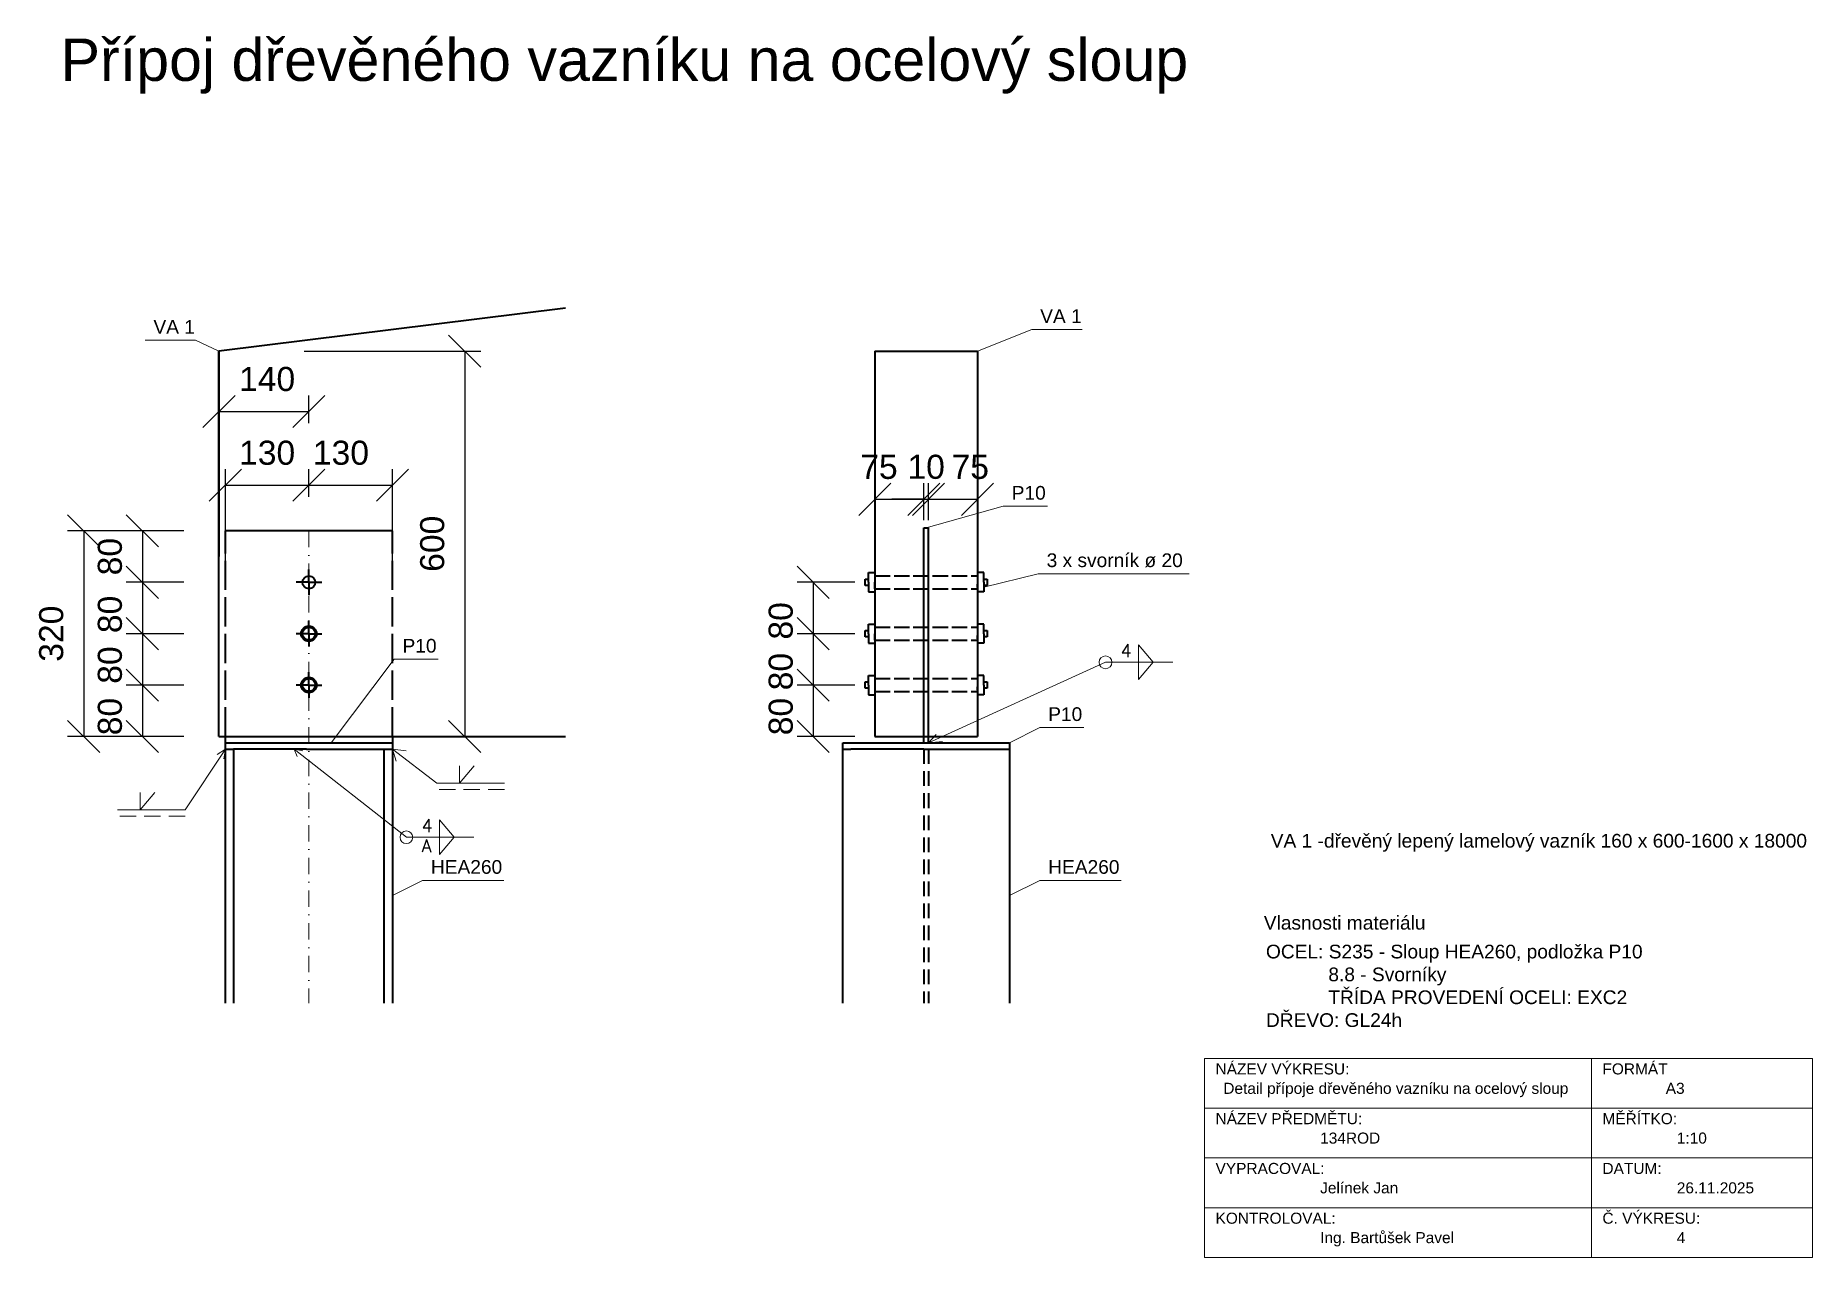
# Model space of a CAD drawing. Header units: millimetres. Extents: x -109904 to 256066, y -215550 to 75535.
# Drawn here: x 95875 to 98642, y 26754 to 28657 of the extents above; entities that cross this region are included whole.
import ezdxf

# ---------------------------------------------------------------- set-up
doc = ezdxf.new("R2010")
doc.units = ezdxf.units.MM
doc.header["$LTSCALE"] = 20
for name, pattern in [('ACAD_ISO02W100', [15, 12, -3]), ('ČERCHOVANÁ', [25.4, 12.7, -6.35, 0, -6.35]), ('ČÁRKOVANÁ', [19.05, 12.7, -6.35])]:
    doc.linetypes.add(name, pattern=pattern)
for name, color, linetype, lineweight in [('Kóty', 4, 'Continuous', 18), ('TENKÁ PLNÁ ČÁRA', 7, 'Continuous', 18), ('TENKÁ ČERCHOVANÁ ČÁRA', 60, 'ČERCHOVANÁ', 18), ('Texty', 255, 'Continuous', 13), ('TLUSTÁ PLNÁ ČÁRA', 2, 'Continuous', 35), ('šrafy', 7, 'Continuous', 13)]:
    doc.layers.add(name, color=color, linetype=linetype, lineweight=lineweight)
doc.styles.get("Standard").update_dxf_attribs({"font": 'arial.ttf'})
doc.dimstyles.new('Rozmery_1_50', dxfattribs={"dimscale": 50, "dimtxt": 0.75, "dimasz": 1, "dimexe": 0.5, "dimexo": 0.625, "dimtad": 1, "dimdec": 0, "dimtxsty": 'Standard', "dimblk": 'OBLIQUE', "dimcen": 2.5, "dimadec": 0, "dimazin": 0, "dimtfac": 1, "dimtdec": 0, "dimtmove": 0, "dimatfit": 3, "dimldrblk": 'OBLIQUE', "dimfxl": 5, "dimfxlon": 1, "dimarcsym": 0})

msp = doc.modelspace()

# ---------------------------------------------------------------- texts
at = {"layer": 'Kóty', "color": 1, "insert": (97787.649, 27286.262), "char_height": 21.34106, "attachment_point": 1}
msp.add_mtext_dynamic_manual_height_columns('Vlasnosti materiálu', width=742.62921, gutter_width=2.668, heights=[0], dxfattribs=at)
at = {"layer": 'TENKÁ PLNÁ ČÁRA', "attachment_point": 1}
for s, width, gutter_width, heights, insert, char_height in [('\\A1;Přípoj dřevěného vazníku na ocelový sloup', 3551.59069, 8.242, [953.951], (95913.804, 28652.242), 65.93237), ('\\A1;\\pxi-3,l4,t4;VA 1 ', 1149.58261, 2.668, [308.776], (97418.054, 28230.66), 21.34106), ('\\A1;\\pxi-3,l4,t4;VA 1 ', 1149.58261, 2.668, [308.776], (96037.058, 28214.042), 21.34106), ('\\A1;\\pxi-3,l4,t4;P10', 1149.58261, 2.668, [308.776], (97373.66, 27955.602), 21.34106), ('\\A1;\\pxi-3,l4,t4;3 x svorník ø 2{\\fArial|b0|i0|c238|p34;0}', 1149.58261, 2.668, [308.776], (97428.054, 27850.66), 21.34106), ('\\A1;\\pxi-3,l4,t4;P10', 1149.58261, 2.668, [308.776], (96424.938, 27717.501), 21.34106), ('\\A1;\\pxi-3,l4,t4;P10', 1149.58261, 2.668, [308.776], (97430.535, 27611.029), 21.34106), ('\\A1;\\pxi-3,l4,t4;VA 1 -{\\fArial|b0|i0|c238|p34;dřevěný lepený lamelový} vazník 160 x {\\fArial|b0|i0|c238|p34;600}-1{\\fArial|b0|i0|c238|p34;6}00 x 1{\\fArial|b0|i0|c238|p34;8000\\P\\pi0,l0,tz;} ', 1149.58261, 2.668, [308.776], (97777.104, 27413.944), 21.341059), ('\\A1;\\pxi-3,l4,t4;HEA260', 1149.58261, 2.668, [308.776], (96469.15, 27373.136), 21.34106), ('\\A1;\\pxi-3,l4,t4;HEA260', 1149.58261, 2.668, [308.776], (97430.535, 27373.136), 21.34106), ('\\A1;\\pxi-3,l4,t4;OCEL: S235 - Sloup HEA260, podložka P10\\P^I    8.8 - Svorníky\\P^I    TŘÍDA PROVEDENÍ OCELI: EXC2\\PDŘEVO: GL24h', 1149.58261, 2.668, [308.776], (97769.661, 27241.379), 21.34106), ('\\pxi-3,l4,t4;NÁZEV VÝKRESU:', 345.43285, 2.152, [0], (97695.286, 27056.6), 17.21542), ('\\pxi-3,l4,t4;FORMÁT ', 345.43285, 2.152, [0], (98297.826, 27056.6), 17.21542), ('Detail přípoje dřevěného vazníku na ocelový sloup', 687.31795, 2.152, [35.108], (97724.577, 27026.385), 17.21542), ('A{\\fArial|b0|i0|c238|p34;3}', 345.43285, 2.152, [0], (98413.638, 27026.385), 17.21542), ('\\pxi-3,l4,t4;NÁZEV PŘEDMĚTU:', 345.43285, 2.152, [0], (97695.286, 26979.131), 17.21542), ('\\pxi-3,l4,t4;MĚŘÍTKO: ^I', 345.43285, 2.152, [0], (98297.826, 26979.131), 17.21542), ('\\pxi-3,l4,t4;134ROD', 345.43285, 2.152, [0], (97858.188, 26948.916), 17.21542), ('\\pxi-3,l4,t4;1:10', 345.43285, 2.152, [0], (98413.638, 26948.916), 17.21542), ('\\pxi-3,l4,t4;VYPRACOVAL:', 345.43285, 2.152, [0], (97695.286, 26901.661), 17.21542), ('\\pxi-3,l4,t4;DATUM: ^I^I', 345.43285, 2.152, [0], (98297.826, 26901.661), 17.21542), ('\\pxi-3,l4,t4;{\\fArial|b0|i0|c238|p34;Jelínek Jan}', 345.43285, 2.152, [0], (97858.188, 26871.447), 17.21542), ('\\pxi-3,l4,t4;{\\fArial|b0|i0|c238|p34;26.11.2025}', 345.43285, 2.152, [0], (98413.638, 26871.447), 17.21542), ('\\pxi-3,l4,t4;KONTROLOVAL:', 345.43285, 2.152, [0], (97695.286, 26824.192), 17.21542), ('\\pxi-3,l4,t4;Č. VÝKRESU:^I', 345.43285, 2.152, [0], (98297.826, 26824.192), 17.21542), ('\\pxi-3,l4,t4;Ing. {\\fArial|b0|i0|c238|p34;Bartůšek Pavel}', 345.43285, 2.152, [0], (97858.188, 26793.977), 17.21542), ('\\pxi-3,l4,t4;4', 345.43285, 2.152, [0], (98413.638, 26793.977), 17.21542)]:
    msp.add_mtext_dynamic_manual_height_columns(s, width=width, gutter_width=gutter_width, heights=heights, dxfattribs=dict(at, insert=insert, char_height=char_height))
at = {"layer": 'Texty', "char_height": 20, "attachment_point": 1}
for s, insert in [('{\\Fromans|c238;4}', (97564.679, 27709.113)), ('{\\Fromans|c238;4}', (96475.926, 27436.691)), ('{\\Fromans|c238;A}', (96475.926, 27405.336))]:
    msp.add_mtext_dynamic_manual_height_columns(s, width=193.12271, gutter_width=12.5, heights=[0], dxfattribs=dict(at, insert=insert))

# ---------------------------------------------------------------- blocks, each defined once
blk = doc.blocks.new('_Oblique')
at = {"color": 0, "linetype": 'ByBlock', "lineweight": -2}
blk.add_line((-0.5, -0.5), (0.5, 0.5), dxfattribs=at)
blk = doc.blocks.new('*D229')
at = {"layer": 'Defpoints', "color": 0, "transparency": 16777216}
for p in [(96137, 27885.6), (95949.7, 27565.6), (96137, 27565.6)]:
    blk.add_point(p, dxfattribs=at)
at = {"layer": 'Kóty', "color": 0, "lineweight": -2, "transparency": 16777216}
for p, q in [((96105.8, 27885.6), (95924.7, 27885.6)), ((95949.7, 27885.6), (95949.7, 27565.6)), ((96105.8, 27565.6), (95924.7, 27565.6))]:
    blk.add_line(p, q, dxfattribs=at)
at = {"layer": 'Kóty', "color": 0, "lineweight": -2, "transparency": 16777216, "xscale": 50, "yscale": 50, "zscale": 50}
for p, rotation in [((95949.7, 27885.6), 90), ((95949.7, 27565.6), 270)]:
    blk.add_blockref('_Oblique', p, dxfattribs=dict(at, rotation=rotation))
at = {"layer": 'Kóty', "color": 0, "transparency": 16777216, "insert": (95899.3, 27725.6), "char_height": 37.5, "attachment_point": 5, "rotation": 90}
blk.add_mtext('320', dxfattribs=at)
blk = doc.blocks.new('*D230')
at = {"layer": 'Defpoints', "color": 0, "transparency": 16777216}
for p in [(96137, 27885.6), (96041.1, 27805.6), (96137, 27805.6)]:
    blk.add_point(p, dxfattribs=at)
at = {"layer": 'Kóty', "color": 0, "lineweight": -2, "transparency": 16777216}
for p, q in [((96105.8, 27885.6), (96016.1, 27885.6)), ((96041.1, 27885.6), (96041.1, 27805.6)), ((96105.8, 27805.6), (96016.1, 27805.6))]:
    blk.add_line(p, q, dxfattribs=at)
at = {"layer": 'Kóty', "color": 0, "lineweight": -2, "transparency": 16777216, "xscale": 50, "yscale": 50, "zscale": 50}
for p, rotation in [((96041.1, 27885.6), 90), ((96041.1, 27805.6), 270)]:
    blk.add_blockref('_Oblique', p, dxfattribs=dict(at, rotation=rotation))
at = {"layer": 'Kóty', "color": 0, "transparency": 16777216, "insert": (95990.7, 27845.6), "char_height": 37.5, "attachment_point": 5, "rotation": 90}
blk.add_mtext('80', dxfattribs=at)
blk = doc.blocks.new('*D231')
at = {"layer": 'Defpoints', "color": 0, "transparency": 16777216}
for p in [(96137, 27805.6), (96041.1, 27725.6), (96137, 27725.6)]:
    blk.add_point(p, dxfattribs=at)
at = {"layer": 'Kóty', "color": 0, "lineweight": -2, "transparency": 16777216}
for p, q in [((96105.8, 27805.6), (96016.1, 27805.6)), ((96041.1, 27805.6), (96041.1, 27725.6)), ((96105.8, 27725.6), (96016.1, 27725.6))]:
    blk.add_line(p, q, dxfattribs=at)
at = {"layer": 'Kóty', "color": 0, "lineweight": -2, "transparency": 16777216, "xscale": 50, "yscale": 50, "zscale": 50}
for p, rotation in [((96041.1, 27805.6), 90), ((96041.1, 27725.6), 270)]:
    blk.add_blockref('_Oblique', p, dxfattribs=dict(at, rotation=rotation))
at = {"layer": 'Kóty', "color": 0, "transparency": 16777216, "insert": (95990.7, 27755.6), "char_height": 37.5, "attachment_point": 5, "rotation": 90}
blk.add_mtext('80', dxfattribs=at)
blk = doc.blocks.new('*D232')
at = {"layer": 'Defpoints', "color": 0, "transparency": 16777216}
for p in [(96137, 27725.6), (96041.1, 27645.6), (96137, 27645.6)]:
    blk.add_point(p, dxfattribs=at)
at = {"layer": 'Kóty', "color": 0, "lineweight": -2, "transparency": 16777216}
for p, q in [((96105.8, 27725.6), (96016.1, 27725.6)), ((96041.1, 27725.6), (96041.1, 27645.6)), ((96105.8, 27645.6), (96016.1, 27645.6))]:
    blk.add_line(p, q, dxfattribs=at)
at = {"layer": 'Kóty', "color": 0, "lineweight": -2, "transparency": 16777216, "xscale": 50, "yscale": 50, "zscale": 50}
for p, rotation in [((96041.1, 27725.6), 90), ((96041.1, 27645.6), 270)]:
    blk.add_blockref('_Oblique', p, dxfattribs=dict(at, rotation=rotation))
at = {"layer": 'Kóty', "color": 0, "transparency": 16777216, "insert": (95990.7, 27676.8), "char_height": 37.5, "attachment_point": 5, "rotation": 90}
blk.add_mtext('80', dxfattribs=at)
blk = doc.blocks.new('*D237')
at = {"layer": 'Defpoints', "color": 0, "transparency": 16777216}
for p in [(96137, 27645.6), (96041.1, 27565.6), (96137, 27565.6)]:
    blk.add_point(p, dxfattribs=at)
at = {"layer": 'Kóty', "color": 0, "lineweight": -2, "transparency": 16777216}
for p, q in [((96105.8, 27645.6), (96016.1, 27645.6)), ((96041.1, 27645.6), (96041.1, 27565.6)), ((96105.8, 27565.6), (96016.1, 27565.6))]:
    blk.add_line(p, q, dxfattribs=at)
at = {"layer": 'Kóty', "color": 0, "lineweight": -2, "transparency": 16777216, "xscale": 50, "yscale": 50, "zscale": 50}
for p, rotation in [((96041.1, 27645.6), 90), ((96041.1, 27565.6), 270)]:
    blk.add_blockref('_Oblique', p, dxfattribs=dict(at, rotation=rotation))
at = {"layer": 'Kóty', "color": 0, "transparency": 16777216, "insert": (95990.7, 27596.6), "char_height": 37.5, "attachment_point": 5, "rotation": 90}
blk.add_mtext('80', dxfattribs=at)
blk = doc.blocks.new('*D238')
at = {"layer": 'Defpoints', "color": 0, "transparency": 16777216}
for p in [(96300.4, 27956.7), (96300.4, 27907.2), (96170.4, 27793.9)]:
    blk.add_point(p, dxfattribs=at)
at = {"layer": 'Kóty', "color": 0, "lineweight": -2, "transparency": 16777216}
for p, q in [((96170.4, 27825.1), (96170.4, 27981.7)), ((96300.4, 27938.5), (96300.4, 27981.7)), ((96170.4, 27956.7), (96300.4, 27956.7))]:
    blk.add_line(p, q, dxfattribs=at)
at = {"layer": 'Kóty', "color": 0, "lineweight": -2, "transparency": 16777216, "xscale": 50, "yscale": 50, "zscale": 50, "rotation": 180}
blk.add_blockref('_Oblique', (96170.4, 27956.7), dxfattribs=at)
at = {"layer": 'Kóty', "color": 0, "lineweight": -2, "transparency": 16777216, "xscale": 50, "yscale": 50, "zscale": 50}
blk.add_blockref('_Oblique', (96300.4, 27956.7), dxfattribs=at)
at = {"layer": 'Kóty', "color": 0, "transparency": 16777216, "insert": (96235.4, 28007.1), "char_height": 37.5, "attachment_point": 5}
blk.add_mtext('130', dxfattribs=at)
blk = doc.blocks.new('*D239')
at = {"layer": 'Defpoints', "color": 0, "transparency": 16777216}
for p in [(96430.6, 27956.7), (96300.4, 27907.2), (96430.6, 27793.9)]:
    blk.add_point(p, dxfattribs=at)
at = {"layer": 'Kóty', "color": 0, "lineweight": -2, "transparency": 16777216}
for p, q in [((96300.4, 27938.5), (96300.4, 27981.7)), ((96430.6, 27825.1), (96430.6, 27981.7)), ((96300.4, 27956.7), (96430.6, 27956.7))]:
    blk.add_line(p, q, dxfattribs=at)
at = {"layer": 'Kóty', "color": 0, "lineweight": -2, "transparency": 16777216, "xscale": 50, "yscale": 50, "zscale": 50, "rotation": 180}
blk.add_blockref('_Oblique', (96300.4, 27956.7), dxfattribs=at)
at = {"layer": 'Kóty', "color": 0, "lineweight": -2, "transparency": 16777216, "xscale": 50, "yscale": 50, "zscale": 50}
blk.add_blockref('_Oblique', (96430.6, 27956.7), dxfattribs=at)
at = {"layer": 'Kóty', "color": 0, "transparency": 16777216, "insert": (96350.4, 28007.1), "char_height": 37.5, "attachment_point": 5}
blk.add_mtext('130', dxfattribs=at)
blk = doc.blocks.new('*D233')
at = {"layer": 'Defpoints', "color": 0, "transparency": 16777216}
for p in [(97181.8, 27805.6), (97085.9, 27725.6), (97181.8, 27725.6)]:
    blk.add_point(p, dxfattribs=at)
at = {"layer": 'Kóty', "color": 0, "lineweight": -2, "transparency": 16777216}
for p, q in [((97150.6, 27805.6), (97060.9, 27805.6)), ((97085.9, 27805.6), (97085.9, 27725.6)), ((97150.6, 27725.6), (97060.9, 27725.6))]:
    blk.add_line(p, q, dxfattribs=at)
at = {"layer": 'Kóty', "color": 0, "lineweight": -2, "transparency": 16777216, "xscale": 50, "yscale": 50, "zscale": 50}
for p, rotation in [((97085.9, 27805.6), 90), ((97085.9, 27725.6), 270)]:
    blk.add_blockref('_Oblique', p, dxfattribs=dict(at, rotation=rotation))
at = {"layer": 'Kóty', "color": 0, "transparency": 16777216, "insert": (97035.5, 27745.6), "char_height": 37.5, "attachment_point": 5, "rotation": 90}
blk.add_mtext('80', dxfattribs=at)
blk = doc.blocks.new('*D234')
at = {"layer": 'Defpoints', "color": 0, "transparency": 16777216}
for p in [(97181.8, 27725.6), (97085.9, 27645.6), (97181.8, 27645.6)]:
    blk.add_point(p, dxfattribs=at)
at = {"layer": 'Kóty', "color": 0, "lineweight": -2, "transparency": 16777216}
for p, q in [((97150.6, 27725.6), (97060.9, 27725.6)), ((97085.9, 27725.6), (97085.9, 27645.6)), ((97150.6, 27645.6), (97060.9, 27645.6))]:
    blk.add_line(p, q, dxfattribs=at)
at = {"layer": 'Kóty', "color": 0, "lineweight": -2, "transparency": 16777216, "xscale": 50, "yscale": 50, "zscale": 50}
for p, rotation in [((97085.9, 27725.6), 90), ((97085.9, 27645.6), 270)]:
    blk.add_blockref('_Oblique', p, dxfattribs=dict(at, rotation=rotation))
at = {"layer": 'Kóty', "color": 0, "transparency": 16777216, "insert": (97035.5, 27666.6), "char_height": 37.5, "attachment_point": 5, "rotation": 90}
blk.add_mtext('80', dxfattribs=at)
blk = doc.blocks.new('*D235')
at = {"layer": 'Defpoints', "color": 0, "transparency": 16777216}
for p in [(97181.8, 27645.6), (97085.9, 27565.6), (97181.8, 27565.6)]:
    blk.add_point(p, dxfattribs=at)
at = {"layer": 'Kóty', "color": 0, "lineweight": -2, "transparency": 16777216}
for p, q in [((97150.6, 27645.6), (97060.9, 27645.6)), ((97085.9, 27645.6), (97085.9, 27565.6)), ((97150.6, 27565.6), (97060.9, 27565.6))]:
    blk.add_line(p, q, dxfattribs=at)
at = {"layer": 'Kóty', "color": 0, "lineweight": -2, "transparency": 16777216, "xscale": 50, "yscale": 50, "zscale": 50}
for p, rotation in [((97085.9, 27645.6), 90), ((97085.9, 27565.6), 270)]:
    blk.add_blockref('_Oblique', p, dxfattribs=dict(at, rotation=rotation))
at = {"layer": 'Kóty', "color": 0, "transparency": 16777216, "insert": (97035.5, 27596.6), "char_height": 37.5, "attachment_point": 5, "rotation": 90}
blk.add_mtext('80', dxfattribs=at)
blk = doc.blocks.new('*D226')
at = {"layer": 'Defpoints', "color": 0, "transparency": 16777216}
for p in [(97258.1, 27934.8), (97181.8, 27871), (97258.1, 27871)]:
    blk.add_point(p, dxfattribs=at)
at = {"layer": 'Kóty', "color": 0, "lineweight": -2, "transparency": 16777216}
for p, q in [((97181.8, 27902.3), (97181.8, 27959.8)), ((97258.1, 27902.3), (97258.1, 27959.8)), ((97181.8, 27934.8), (97258.1, 27934.8))]:
    blk.add_line(p, q, dxfattribs=at)
at = {"layer": 'Kóty', "color": 0, "lineweight": -2, "transparency": 16777216, "xscale": 50, "yscale": 50, "zscale": 50, "rotation": 180}
blk.add_blockref('_Oblique', (97181.8, 27934.8), dxfattribs=at)
at = {"layer": 'Kóty', "color": 0, "lineweight": -2, "transparency": 16777216, "xscale": 50, "yscale": 50, "zscale": 50}
blk.add_blockref('_Oblique', (97258.1, 27934.8), dxfattribs=at)
at = {"layer": 'Kóty', "color": 0, "transparency": 16777216, "insert": (97188.3, 27985.1), "char_height": 37.5, "attachment_point": 5}
blk.add_mtext('75', dxfattribs=at)
blk = doc.blocks.new('*D227')
at = {"layer": 'Defpoints', "color": 0, "transparency": 16777216}
for p in [(97265.6, 27934.8), (97258.1, 27871), (97265.6, 27871)]:
    blk.add_point(p, dxfattribs=at)
at = {"layer": 'Kóty', "color": 0, "lineweight": -2, "transparency": 16777216}
for p, q in [((97258.1, 27902.3), (97258.1, 27959.8)), ((97265.6, 27902.3), (97265.6, 27959.8)), ((97258.1, 27934.8), (97208.1, 27934.8)), ((97258.1, 27934.8), (97265.6, 27934.8)), ((97265.6, 27934.8), (97315.6, 27934.8))]:
    blk.add_line(p, q, dxfattribs=at)
at = {"layer": 'Kóty', "color": 0, "lineweight": -2, "transparency": 16777216, "xscale": 50, "yscale": 50, "zscale": 50}
blk.add_blockref('_Oblique', (97258.1, 27934.8), dxfattribs=at)
at = {"layer": 'Kóty', "color": 0, "lineweight": -2, "transparency": 16777216, "xscale": 50, "yscale": 50, "zscale": 50, "rotation": 180}
blk.add_blockref('_Oblique', (97265.6, 27934.8), dxfattribs=at)
at = {"layer": 'Kóty', "color": 0, "transparency": 16777216, "insert": (97261.8, 27985.2), "char_height": 37.5, "attachment_point": 5}
blk.add_mtext('10', dxfattribs=at)
blk = doc.blocks.new('*D228')
at = {"layer": 'Defpoints', "color": 0, "transparency": 16777216}
for p in [(97341.8, 27934.8), (97265.6, 27871), (97341.8, 27871)]:
    blk.add_point(p, dxfattribs=at)
at = {"layer": 'Kóty', "color": 0, "lineweight": -2, "transparency": 16777216}
for p, q in [((97265.6, 27902.3), (97265.6, 27959.8)), ((97341.8, 27902.3), (97341.8, 27959.8)), ((97265.6, 27934.8), (97341.8, 27934.8))]:
    blk.add_line(p, q, dxfattribs=at)
at = {"layer": 'Kóty', "color": 0, "lineweight": -2, "transparency": 16777216, "xscale": 50, "yscale": 50, "zscale": 50, "rotation": 180}
blk.add_blockref('_Oblique', (97265.6, 27934.8), dxfattribs=at)
at = {"layer": 'Kóty', "color": 0, "lineweight": -2, "transparency": 16777216, "xscale": 50, "yscale": 50, "zscale": 50}
blk.add_blockref('_Oblique', (97341.8, 27934.8), dxfattribs=at)
at = {"layer": 'Kóty', "color": 0, "transparency": 16777216, "insert": (97330.5, 27985.1), "char_height": 37.5, "attachment_point": 5}
blk.add_mtext('75', dxfattribs=at)
blk = doc.blocks.new('*D236')
at = {"layer": 'Defpoints', "color": 0, "transparency": 16777216}
for p in [(96160.4, 28165.6), (96160.4, 27565.6), (96543.1, 27565.6)]:
    blk.add_point(p, dxfattribs=at)
at = {"layer": 'Kóty', "color": 0, "lineweight": -2, "transparency": 16777216}
for p, q in [((96293.1, 28165.6), (96568.1, 28165.6)), ((96543.1, 28165.6), (96543.1, 27565.6)), ((96293.1, 27565.6), (96568.1, 27565.6))]:
    blk.add_line(p, q, dxfattribs=at)
at = {"layer": 'Kóty', "color": 0, "lineweight": -2, "transparency": 16777216, "xscale": 50, "yscale": 50, "zscale": 50}
for p, rotation in [((96543.1, 28165.6), 90), ((96543.1, 27565.6), 270)]:
    blk.add_blockref('_Oblique', p, dxfattribs=dict(at, rotation=rotation))
at = {"layer": 'Kóty', "color": 0, "transparency": 16777216, "insert": (96492.7, 27865.6), "char_height": 37.5, "attachment_point": 5, "rotation": 90}
blk.add_mtext('600', dxfattribs=at)
blk = doc.blocks.new('*D313')
at = {"layer": 'Defpoints', "color": 0, "transparency": 16777216}
for p in [(96300.4, 28071.5), (96300.4, 28022), (96160.4, 27908.7)]:
    blk.add_point(p, dxfattribs=at)
at = {"layer": 'Kóty', "color": 0, "lineweight": -2, "transparency": 16777216}
for p, q in [((96160.4, 27940), (96160.4, 28096.5)), ((96300.4, 28053.3), (96300.4, 28096.5)), ((96160.4, 28071.5), (96300.4, 28071.5))]:
    blk.add_line(p, q, dxfattribs=at)
at = {"layer": 'Kóty', "color": 0, "lineweight": -2, "transparency": 16777216, "xscale": 50, "yscale": 50, "zscale": 50, "rotation": 180}
blk.add_blockref('_Oblique', (96160.4, 28071.5), dxfattribs=at)
at = {"layer": 'Kóty', "color": 0, "lineweight": -2, "transparency": 16777216, "xscale": 50, "yscale": 50, "zscale": 50}
blk.add_blockref('_Oblique', (96300.4, 28071.5), dxfattribs=at)
at = {"layer": 'Kóty', "color": 0, "transparency": 16777216, "insert": (96235.4, 28121.9), "char_height": 37.5, "attachment_point": 5}
blk.add_mtext('140', dxfattribs=at)

# ---------------------------------------------------------------- dimensions: what is measured, and where the dimension line sits
at = {"layer": 'Kóty'}
for base, p1, p2, picture, middle in [((96543.088, 27565.648), (96160.434, 28165.648), (96160.434, 27565.648), '*D236', (96543.088, 27865.648)), ((96041.073, 27805.648), (96137.03, 27885.648), (96137.03, 27805.648), '*D230', (96041.073, 27845.648))]:
    dim = msp.add_linear_dim(base=base, p1=p1, p2=p2, angle=90, dimstyle='Rozmery_1_50', dxfattribs=at)
    dim.commit()
    dim.dimension.update_dxf_attribs({"geometry": picture, "text_midpoint": middle, "dimtype": 160})
for base, p1, p2, picture, middle in [((96300.434, 28071.492), (96160.434, 27908.709), (96300.434, 28022.023), '*D313', (96235.434, 28071.492)), ((96300.434, 27956.68), (96170.434, 27793.897), (96300.434, 27907.211), '*D238', (96235.434, 27956.68))]:
    dim = msp.add_linear_dim(base=base, p1=p1, p2=p2, dimstyle='Rozmery_1_50', dxfattribs=at)
    dim.commit()
    dim.dimension.update_dxf_attribs({"geometry": picture, "text_midpoint": middle, "dimtype": 160})
dim = msp.add_linear_dim(base=(96430.588, 27956.68), p1=(96300.434, 27907.211), p2=(96430.588, 27793.897), dimstyle='Rozmery_1_50', override={"dimtmove": 1}, dxfattribs=at)
dim.commit()
dim.dimension.update_dxf_attribs({"geometry": '*D239', "text_midpoint": (96350.434, 27956.68), "dimtype": 160})
dim = msp.add_linear_dim(base=(97258.069, 27934.796), p1=(97181.819, 27871.048), p2=(97258.069, 27871.048), text='75', dimstyle='Rozmery_1_50', dxfattribs=at)
dim.commit()
dim.dimension.update_dxf_attribs({"geometry": '*D226', "text_midpoint": (97188.281, 27934.796), "dimtype": 160})
for base, p1, p2, text, picture, middle in [((97265.569, 27934.796), (97258.069, 27871.048), (97265.569, 27871.048), '10', '*D227', (97261.819, 27934.796)), ((97341.819, 27934.796), (97265.569, 27871.048), (97341.819, 27871.048), '75', '*D228', (97330.527, 27934.796))]:
    dim = msp.add_linear_dim(base=base, p1=p1, p2=p2, text=text, dimstyle='Rozmery_1_50', override={"dimtmove": 1}, dxfattribs=at)
    dim.commit()
    dim.dimension.update_dxf_attribs({"geometry": picture, "text_midpoint": middle, "dimtype": 160})
dim = msp.add_linear_dim(base=(95949.748, 27565.648), p1=(96137.03, 27885.648), p2=(96137.03, 27565.648), angle=90, dimstyle='Rozmery_1_50', dxfattribs=at)
dim.commit()
dim.dimension.update_dxf_attribs({"geometry": '*D229', "text_midpoint": (95899.339, 27725.648)})
for base, p1, p2, picture, middle in [((96041.073, 27725.648), (96137.03, 27805.648), (96137.03, 27725.648), '*D231', (96041.073, 27755.648)), ((97085.863, 27725.648), (97181.815, 27805.648), (97181.819, 27725.648), '*D233', (97085.863, 27745.648)), ((96041.073, 27645.648), (96137.03, 27725.648), (96137.03, 27645.648), '*D232', (96041.073, 27676.806)), ((97085.863, 27645.648), (97181.816, 27725.648), (97181.818, 27645.648), '*D234', (97085.863, 27666.575)), ((96041.073, 27565.648), (96137.03, 27645.648), (96137.03, 27565.648), '*D237', (96041.073, 27596.575)), ((97085.863, 27565.648), (97181.818, 27645.648), (97181.819, 27565.648), '*D235', (97085.863, 27596.575))]:
    dim = msp.add_linear_dim(base=base, p1=p1, p2=p2, angle=90, dimstyle='Rozmery_1_50', override={"dimtmove": 1}, dxfattribs=at)
    dim.commit()
    dim.dimension.update_dxf_attribs({"geometry": picture, "text_midpoint": middle, "dimtype": 160})

# ---------------------------------------------------------------- linework, layer by layer
at = {"layer": 'Kóty'}
msp.add_lwpolyline([(98642.134, 26754.47), (97695.286, 26754.47), (97695.286, 27064.347), (98642.134, 27064.347)], close=True, dxfattribs=at)
for points in [[(98297.826, 27064.347), (98297.826, 26754.47)], [(97695.286, 26986.878), (98642.134, 26986.878)], [(97695.286, 26909.408), (98642.134, 26909.408)], [(97695.286, 26831.939), (98642.134, 26831.939)]]:
    msp.add_lwpolyline(points, dxfattribs=at)
at = {"layer": 'TENKÁ ČERCHOVANÁ ČÁRA', "ltscale": 0.1}
msp.add_line((96300.434, 27885.648), (96300.434, 27150.442), dxfattribs=at)
at = {"layer": 'Texty'}
for p, q in [((97592.667, 27681.118), (97592.667, 27708.162)), ((97592.667, 27708.162), (97615.534, 27681.118)), ((97265.569, 27555.648), (97541.095, 27681.118)), ((97541.095, 27681.118), (97646.111, 27681.118)), ((97592.667, 27681.118), (97592.667, 27654.074)), ((97592.667, 27654.074), (97615.534, 27681.118)), ((96170.434, 27545.648), (96107.635, 27451.573)), ((96277.464, 27545.648), (96452.342, 27408.696)), ((96430.434, 27545.648), (96499.942, 27492.814)), ((96534.931, 27519.859), (96534.931, 27492.814)), ((96534.931, 27492.814), (96557.798, 27519.859)), ((96604.958, 27492.814), (96499.942, 27492.814)), ((96037.608, 27478.617), (96037.608, 27451.573)), ((96037.608, 27451.573), (96060.475, 27478.617)), ((96107.635, 27451.573), (96002.619, 27451.573)), ((96503.915, 27408.696), (96503.915, 27435.741)), ((96503.915, 27435.741), (96526.782, 27408.696)), ((96452.342, 27408.696), (96557.358, 27408.696)), ((96503.915, 27408.696), (96503.915, 27381.652)), ((96503.915, 27381.652), (96526.782, 27408.696))]:
    msp.add_line(p, q, dxfattribs=at)
at = {"layer": 'Texty', "linetype": 'ČÁRKOVANÁ', "ltscale": 0.1}
for p, q in [((96604.958, 27482.836), (96499.942, 27482.836)), ((96107.635, 27441.594), (96002.619, 27441.594))]:
    msp.add_line(p, q, dxfattribs=at)
at = {"layer": 'Texty'}
for centre in [(97541.095, 27681.118), (96452.342, 27408.696)]:
    msp.add_circle(centre, 9.979, dxfattribs=at)
at = {"layer": 'TLUSTÁ PLNÁ ČÁRA'}
for p, q in [((96699.974, 28232.672), (96160.434, 28165.648)), ((96160.434, 27565.648), (96160.434, 28165.648)), ((96160.434, 28165.648), (96160.434, 27845.648)), ((97181.807, 28165.648), (97341.819, 28165.648)), ((97181.807, 28165.648), (97181.819, 27565.648)), ((97341.819, 28165.648), (97341.819, 27565.648)), ((96430.588, 27885.648), (96170.434, 27885.648)), ((97258.069, 27555.648), (97258.069, 27890.222)), ((97258.069, 27890.222), (97265.569, 27890.222)), ((97265.569, 27555.648), (97265.569, 27890.222)), ((96300.434, 27805.648), (96300.434, 27825.648)), ((97171.815, 27805.648), (97171.815, 27820.648)), ((97171.815, 27820.648), (97181.814, 27820.648)), ((97351.819, 27820.648), (97341.819, 27820.648)), ((97351.819, 27805.648), (97351.819, 27820.648)), ((96300.434, 27805.648), (96280.434, 27805.648)), ((96300.434, 27805.648), (96320.434, 27805.648)), ((96300.434, 27805.648), (96300.434, 27785.648)), ((97166.815, 27800.648), (97166.815, 27810.648)), ((97166.815, 27810.648), (97171.815, 27810.648)), ((97171.815, 27800.648), (97166.815, 27800.648)), ((97171.815, 27805.648), (97171.815, 27790.648)), ((97171.815, 27790.648), (97181.815, 27790.648)), ((97181.815, 27795.648), (97181.815, 27805.648)), ((97341.819, 27797.648), (97341.819, 27802.648)), ((97351.819, 27790.648), (97341.819, 27790.648)), ((97351.819, 27810.648), (97356.819, 27810.648)), ((97351.819, 27805.648), (97351.819, 27790.648)), ((97356.819, 27800.648), (97351.819, 27800.648)), ((97356.819, 27810.648), (97356.819, 27800.648)), ((96300.434, 27725.648), (96300.434, 27745.648)), ((97166.816, 27720.648), (97166.816, 27730.648)), ((97166.816, 27730.648), (97171.816, 27730.648)), ((97171.816, 27725.648), (97171.816, 27740.648)), ((97171.816, 27740.648), (97181.816, 27740.648)), ((97351.819, 27740.648), (97341.819, 27740.648)), ((97351.819, 27725.648), (97351.819, 27740.648)), ((97351.819, 27730.648), (97356.819, 27730.648)), ((97356.819, 27730.648), (97356.819, 27720.648)), ((96300.434, 27725.648), (96280.434, 27725.648)), ((96300.434, 27725.648), (96320.434, 27725.648)), ((96300.434, 27725.648), (96300.434, 27705.648)), ((97171.816, 27720.648), (97166.816, 27720.648)), ((97171.816, 27725.648), (97171.816, 27710.648)), ((97171.816, 27710.648), (97181.817, 27710.648)), ((97181.816, 27715.648), (97181.816, 27725.648)), ((97341.819, 27717.648), (97341.819, 27722.648)), ((97351.819, 27710.648), (97341.819, 27710.648)), ((97351.819, 27725.648), (97351.819, 27710.648)), ((97356.819, 27720.648), (97351.819, 27720.648)), ((96300.434, 27645.648), (96300.434, 27665.648)), ((97166.815, 27640.648), (97166.815, 27650.648)), ((97166.815, 27650.648), (97171.815, 27650.648)), ((97171.815, 27645.648), (97171.815, 27660.648)), ((97171.815, 27660.648), (97181.814, 27660.648)), ((97351.819, 27660.648), (97341.819, 27660.648)), ((97351.819, 27645.648), (97351.819, 27660.648)), ((97351.819, 27650.648), (97356.819, 27650.648)), ((97356.819, 27650.648), (97356.819, 27640.648)), ((96300.434, 27645.648), (96280.434, 27645.648)), ((96300.434, 27645.648), (96320.434, 27645.648)), ((96300.434, 27645.648), (96300.434, 27625.648)), ((97171.815, 27640.648), (97166.815, 27640.648)), ((97171.815, 27645.648), (97171.815, 27630.648)), ((97171.815, 27630.648), (97181.815, 27630.648)), ((97341.819, 27637.648), (97341.819, 27642.648)), ((97351.819, 27630.648), (97341.819, 27630.648)), ((97351.819, 27645.648), (97351.819, 27630.648)), ((97356.819, 27640.648), (97351.819, 27640.648)), ((96160.434, 27565.648), (96420.434, 27565.648)), ((96160.434, 27565.648), (96699.974, 27565.648)), ((96170.434, 27555.648), (96170.434, 27565.648)), ((96430.434, 27565.648), (96430.434, 27555.648)), ((97181.819, 27565.648), (97341.819, 27565.648)), ((96170.434, 27545.648), (96170.434, 27555.648)), ((96170.434, 27555.648), (96430.434, 27555.648)), ((96170.434, 27150.442), (96170.434, 27545.648)), ((96170.434, 27545.648), (96182.934, 27545.648)), ((96182.934, 27545.648), (96182.934, 27150.442)), ((96296.684, 27545.648), (96182.934, 27545.648)), ((96296.684, 27545.648), (96417.934, 27545.648)), ((96417.934, 27150.442), (96417.934, 27545.648)), ((96417.934, 27545.648), (96430.434, 27545.648)), ((96430.434, 27555.648), (96430.434, 27545.648)), ((96430.434, 27545.648), (96430.434, 27150.442)), ((97131.819, 27545.648), (97131.819, 27555.648)), ((97131.819, 27555.648), (97391.819, 27555.648)), ((97131.819, 27150.442), (97131.819, 27545.648)), ((97131.819, 27545.648), (97144.319, 27545.648)), ((97258.069, 27545.648), (97144.319, 27545.648)), ((97258.069, 27545.648), (97379.319, 27545.648)), ((97379.319, 27545.648), (97391.819, 27545.648)), ((97391.819, 27555.648), (97391.819, 27545.648)), ((97391.819, 27545.648), (97391.819, 27150.442))]:
    msp.add_line(p, q, dxfattribs=at)
at = {"layer": 'TLUSTÁ PLNÁ ČÁRA', "linetype": 'ACAD_ISO02W100', "ltscale": 0.19}
for p, q in [((96170.434, 27565.648), (96170.434, 27885.648)), ((96430.588, 27565.648), (96430.588, 27885.648))]:
    msp.add_line(p, q, dxfattribs=at)
at = {"layer": 'TLUSTÁ PLNÁ ČÁRA', "linetype": 'ACAD_ISO02W100', "ltscale": 0.1}
for p, q in [((97181.814, 27815.648), (97341.819, 27815.648)), ((97181.815, 27795.648), (97341.819, 27795.648)), ((97181.816, 27735.648), (97341.821, 27735.648)), ((97181.816, 27715.648), (97341.821, 27715.648)), ((97181.818, 27655.648), (97341.823, 27655.648)), ((97181.818, 27635.648), (97341.823, 27635.648))]:
    msp.add_line(p, q, dxfattribs=at)
at = {"layer": 'TLUSTÁ PLNÁ ČÁRA', "linetype": 'ČÁRKOVANÁ', "ltscale": 0.09}
for p, q in [((97258.069, 27545.648), (97258.069, 27150.442)), ((97265.569, 27545.648), (97265.569, 27150.442))]:
    msp.add_line(p, q, dxfattribs=at)
at = {"layer": 'TLUSTÁ PLNÁ ČÁRA'}
for centre, radius in [((96300.434, 27805.648), 10), ((96300.434, 27725.648), 12), ((96300.434, 27725.648), 10), ((96300.434, 27645.648), 12), ((96300.434, 27645.648), 10)]:
    msp.add_circle(centre, radius, dxfattribs=at)
at = {"layer": 'šrafy'}
for p, q in [((96045.279, 28182.358), (96123.764, 28182.358)), ((96123.764, 28182.358), (96160.434, 28165.648)), ((97426.274, 28198.976), (97341.819, 28165.648)), ((97426.274, 28198.976), (97504.76, 28198.976)), ((97381.88, 27923.919), (97261.819, 27890.222)), ((97381.88, 27923.919), (97450.591, 27923.919)), ((97436.274, 27818.976), (97351.819, 27798.148)), ((97436.274, 27818.976), (97671.356, 27818.976)), ((96433.158, 27685.817), (96335.371, 27555.648)), ((96433.158, 27685.817), (96501.87, 27685.817)), ((97265.569, 27555.648), (97277.209, 27568.752)), ((97438.755, 27579.345), (97391.819, 27555.648)), ((97438.755, 27579.345), (97507.466, 27579.345)), ((96170.434, 27545.648), (96157.858, 27537.473)), ((96170.434, 27545.648), (96167.752, 27530.78)), ((96277.464, 27545.648), (96291.038, 27543.384)), ((96277.464, 27545.648), (96281.973, 27534.65)), ((96430.434, 27545.648), (96436.321, 27527.275)), ((96430.434, 27545.648), (96452.151, 27543.092)), ((97265.569, 27555.648), (97287.182, 27557.86)), ((96477.37, 27341.452), (96430.434, 27317.756)), ((96477.37, 27341.452), (96604.088, 27341.452)), ((97438.755, 27341.452), (97391.819, 27317.756)), ((97438.755, 27341.452), (97565.473, 27341.452))]:
    msp.add_line(p, q, dxfattribs=at)

msp.set_redraw_order([(e.dxf.handle, doc.entitydb.next_handle()) for e in msp.query("TEXT MTEXT ATTDEF DIMENSION ARC_DIMENSION")])  # texts and dimensions are drawn at this point

doc.saveas('drawing.dxf')
